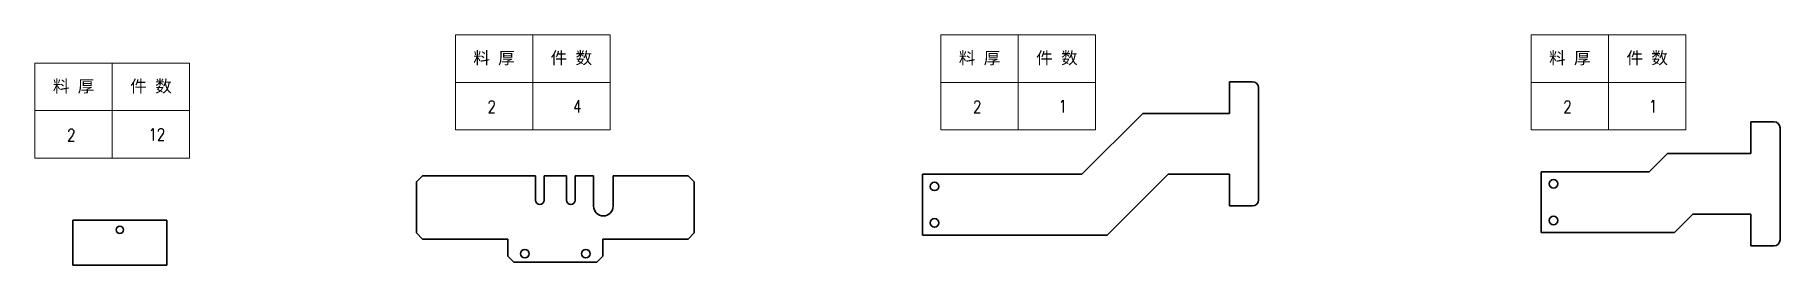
# Model space of a CAD drawing. Header units: millimetres. Extents: x 1333 to 44424, y -42879 to -1037.
# Drawn here: x 39089 to 40522, y -1797 to -1607 of the extents above; entities that cross this region are included whole.
import ezdxf
from ezdxf.enums import TextEntityAlignment as Align

# ---------------------------------------------------------------- set-up
doc = ezdxf.new("R2010")
doc.units = ezdxf.units.MM
doc.header["$LTSCALE"] = 0.5
doc.layers.add('标注线', color=3, linetype='Continuous', lineweight=18)
doc.layers.add('粗实线', color=7, linetype='Continuous', lineweight=35)
doc.styles.add('DIM', font='romans.shx', dxfattribs={"width": 0.8, "bigfont": 'bigfont.shx'})
doc.styles.get("Standard").update_dxf_attribs({"font": 'simplex.shx'})

# ---------------------------------------------------------------- blocks, each defined once
blk = doc.blocks.new('*T179')
at = {"color": 0, "linetype": 'ByBlock', "lineweight": -2, "transparency": 16777216}
for p, q in [((0, 0), (127, 0)), ((0, 0), (0, -78)), ((63.5, 0), (63.5, -78)), ((127, 0), (127, -78)), ((0, -39), (127, -39)), ((0, -78), (127, -78))]:
    blk.add_line(p, q, dxfattribs=at)
at = {"color": 0, "transparency": 16777216, "char_height": 10, "width": 60.5, "attachment_point": 5}
for s, insert in [('{\\fSimSun|b0|i0|c134|p2;料 厚}', (31.75, -19.5)), ('{\\fSimSun|b0|i0|c134|p2;件 数}', (95.25, -19.5))]:
    blk.add_mtext(s, dxfattribs=dict(at, insert=insert))
blk = doc.blocks.new('拆图参数')
blk.add_blockref('*T179', (-63.5, 78))
at = {"style": 'DIM', "width": 0.8}
blk.add_attdef('6', text='', height=10, dxfattribs=at).set_placement((-37.1, 18.9), align=Align.MIDDLE_LEFT)
blk.add_attdef('1', text='', height=10, dxfattribs=at).set_placement((36.6, 19.3), align=Align.MIDDLE_CENTER)

msp = doc.modelspace()

# ---------------------------------------------------------------- linework, layer by layer
at = {"layer": '粗实线', "lineweight": 35}
for p, q in [((40069.712, -1645.989), (40069.712, -1671.989)), ((40069.712, -1645.989), (40088.712, -1645.989)), ((40093.712, -1671.989), (40093.712, -1650.989)), ((39998.712, -1671.989), (39948.712, -1721.989)), ((39998.712, -1671.989), (40069.712, -1671.989)), ((40068.712, -1671.989), (40064.712, -1671.989)), ((40093.712, -1671.989), (40093.712, -1721.989)), ((40516.769, -1678.935), (40497.769, -1678.935)), ((40497.769, -1678.935), (40497.769, -1704.935)), ((40521.769, -1704.935), (40521.769, -1683.935)), ((40429.339, -1704.935), (40414.339, -1719.935)), ((40429.339, -1704.935), (40497.769, -1704.935)), ((40494.766, -1704.935), (40492.766, -1704.935)), ((40494.766, -1704.935), (40496.766, -1704.935)), ((40521.769, -1704.935), (40521.769, -1754.935)), ((39402.407, -1770.26), (39402.407, -1728.26)), ((39407.407, -1723.26), (39450.407, -1723.26)), ((39457.407, -1723.26), (39500.207, -1723.26)), ((39500.207, -1743.26), (39500.207, -1723.26)), ((39507.207, -1723.26), (39507.207, -1743.26)), ((39525.607, -1743.26), (39525.607, -1723.26)), ((39532.607, -1723.26), (39532.607, -1743.26)), ((39547.907, -1748.26), (39547.907, -1723.26)), ((39563.907, -1723.26), (39563.907, -1748.26)), ((39625.407, -1723.26), (39582.407, -1723.26)), ((39630.407, -1770.26), (39630.407, -1728.26)), ((39817.712, -1721.989), (39864.712, -1721.989)), ((39817.712, -1721.989), (39817.712, -1771.989)), ((39948.712, -1721.989), (39870.712, -1721.989)), ((40019.423, -1721.989), (39969.423, -1771.989)), ((40069.712, -1721.989), (40019.423, -1721.989)), ((40068.712, -1721.989), (40064.712, -1721.989)), ((40069.712, -1747.989), (40069.712, -1721.989)), ((40093.712, -1721.989), (40093.712, -1742.989)), ((40372.766, -1719.935), (40325.769, -1719.935)), ((40325.769, -1719.935), (40325.769, -1769.935)), ((40325.769, -1719.935), (40325.769, -1769.935)), ((40372.766, -1719.935), (40374.766, -1719.935)), ((40374.766, -1719.935), (40378.766, -1719.935)), ((40378.766, -1719.935), (40414.339, -1719.935)), ((39197.432, -1759.672), (39120.432, -1759.672)), ((39120.432, -1796.672), (39120.432, -1759.672)), ((39197.432, -1796.672), (39197.432, -1759.672)), ((40069.712, -1747.989), (40088.712, -1747.989)), ((40435.05, -1769.935), (40450.05, -1754.935)), ((40450.05, -1754.935), (40497.769, -1754.935)), ((40494.766, -1754.935), (40492.766, -1754.935)), ((40494.766, -1754.935), (40496.766, -1754.935)), ((40497.769, -1780.935), (40497.769, -1754.935)), ((40521.769, -1754.935), (40521.769, -1775.935)), ((39450.407, -1775.26), (39407.407, -1775.26)), ((39457.407, -1775.26), (39477.407, -1775.26)), ((39582.407, -1775.26), (39625.407, -1775.26)), ((39817.712, -1771.989), (39864.712, -1771.989)), ((39870.712, -1771.989), (39969.423, -1771.989)), ((40372.766, -1769.935), (40325.769, -1769.935)), ((40372.766, -1769.935), (40374.766, -1769.935)), ((40374.766, -1769.935), (40378.766, -1769.935)), ((40435.05, -1769.935), (40378.766, -1769.935)), ((40516.769, -1780.935), (40497.769, -1780.935)), ((39197.432, -1796.672), (39120.432, -1796.672))]:
    msp.add_line(p, q, dxfattribs=at)
at = {"layer": '粗实线', "lineweight": 35, "ltscale": 0.176777}
for p, q in [((39402.407, -1728.26), (39407.407, -1723.26)), ((39630.407, -1728.26), (39625.407, -1723.26)), ((39402.407, -1770.26), (39407.407, -1775.26)), ((39630.407, -1770.26), (39625.407, -1775.26)), ((39477.407, -1789.26), (39482.407, -1794.26)), ((39555.407, -1789.26), (39550.407, -1794.26))]:
    msp.add_line(p, q, dxfattribs=at)
at = {"layer": '粗实线', "lineweight": 35, "ltscale": 0.125}
for p, q in [((39450.407, -1723.26), (39455.407, -1723.26)), ((39457.407, -1723.26), (39452.407, -1723.26)), ((39580.407, -1723.26), (39575.407, -1723.26)), ((39582.407, -1723.26), (39577.407, -1723.26)), ((39450.407, -1775.26), (39455.407, -1775.26)), ((39457.407, -1775.26), (39452.407, -1775.26)), ((39580.407, -1775.26), (39575.407, -1775.26)), ((39582.407, -1775.26), (39577.407, -1775.26))]:
    msp.add_line(p, q, dxfattribs=at)
at = {"layer": '粗实线', "lineweight": 35, "ltscale": 0.46}
for p, q in [((39507.207, -1723.26), (39525.607, -1723.26)), ((39482.407, -1794.26), (39550.407, -1794.26))]:
    msp.add_line(p, q, dxfattribs=at)
at = {"layer": '粗实线', "lineweight": 35, "ltscale": 0.3825}
msp.add_line((39532.607, -1723.26), (39547.907, -1723.26), dxfattribs=at)
at = {"layer": '粗实线', "lineweight": 35, "ltscale": 0.2875}
msp.add_line((39563.907, -1723.26), (39575.407, -1723.26), dxfattribs=at)
at = {"layer": '粗实线', "lineweight": 35, "ltscale": 0.1}
for p, q in [((39868.712, -1721.989), (39864.712, -1721.989)), ((39868.712, -1771.989), (39864.712, -1771.989))]:
    msp.add_line(p, q, dxfattribs=at)
at = {"layer": '粗实线', "lineweight": 35, "ltscale": 0.05}
for p, q in [((39870.712, -1721.989), (39868.712, -1721.989)), ((39477.407, -1776.26), (39477.407, -1789.26)), ((39555.407, -1789.26), (39555.407, -1776.26)), ((39870.712, -1771.989), (39868.712, -1771.989))]:
    msp.add_line(p, q, dxfattribs=at)
at = {"layer": '粗实线', "lineweight": 35, "ltscale": 0.075}
for p, q in [((39145.432, -1759.672), (39142.432, -1759.672)), ((39175.432, -1759.672), (39172.432, -1759.672)), ((39145.432, -1796.672), (39142.432, -1796.672)), ((39175.432, -1796.672), (39172.432, -1796.672))]:
    msp.add_line(p, q, dxfattribs=at)
at = {"layer": '粗实线', "lineweight": 35, "ltscale": 0.025}
for p, q in [((39477.407, -1776.26), (39477.407, -1775.26)), ((39555.407, -1775.26), (39555.407, -1776.26))]:
    msp.add_line(p, q, dxfattribs=at)
at = {"layer": '粗实线', "lineweight": 35, "ltscale": 0.5}
msp.add_line((39555.407, -1775.26), (39575.407, -1775.26), dxfattribs=at)
at = {"layer": '粗实线', "lineweight": 35, "ltscale": 0.275}
for p, q in [((39477.407, -1789.26), (39477.407, -1778.26)), ((39555.407, -1789.26), (39555.407, -1778.26))]:
    msp.add_line(p, q, dxfattribs=at)
at = {"layer": '粗实线', "lineweight": 35}
for centre, radius in [((39827.712, -1731.989), 3.5), ((40335.769, -1729.935), 3.5), ((39827.712, -1761.989), 3.5), ((40335.769, -1759.935), 3.5), ((39158.932, -1767.672), 3), ((39491.407, -1787.26), 3.5), ((39541.407, -1787.26), 3.5)]:
    msp.add_circle(centre, radius, dxfattribs=at)
for centre, radius, start, end in [((40088.712, -1650.989), 5, 0, 90), ((40516.769, -1683.935), 5, 0, 90), ((39503.707, -1743.26), 3.5, 180, 0), ((39529.107, -1743.26), 3.5, 180, 0), ((40088.712, -1742.989), 5, 270, 0), ((39555.907, -1748.26), 8, 180, 0), ((40516.769, -1775.935), 5, 270, 0)]:
    msp.add_arc(centre, radius, start, end, dxfattribs=at)

# ---------------------------------------------------------------- block references
at = {"layer": '标注线'}
for p, values in [((39497.871, -1685.491), {'1': '4', '6': '2'}), ((39896.403, -1685.491), {'1': '1', '6': '2'}), ((40380.912, -1685.491), {'1': '1', '6': '2'}), ((39152.756, -1708.696), {'1': '12', '6': '2'})]:
    msp.add_blockref('拆图参数', p, dxfattribs=at).add_auto_attribs(values)

doc.saveas('drawing.dxf')
